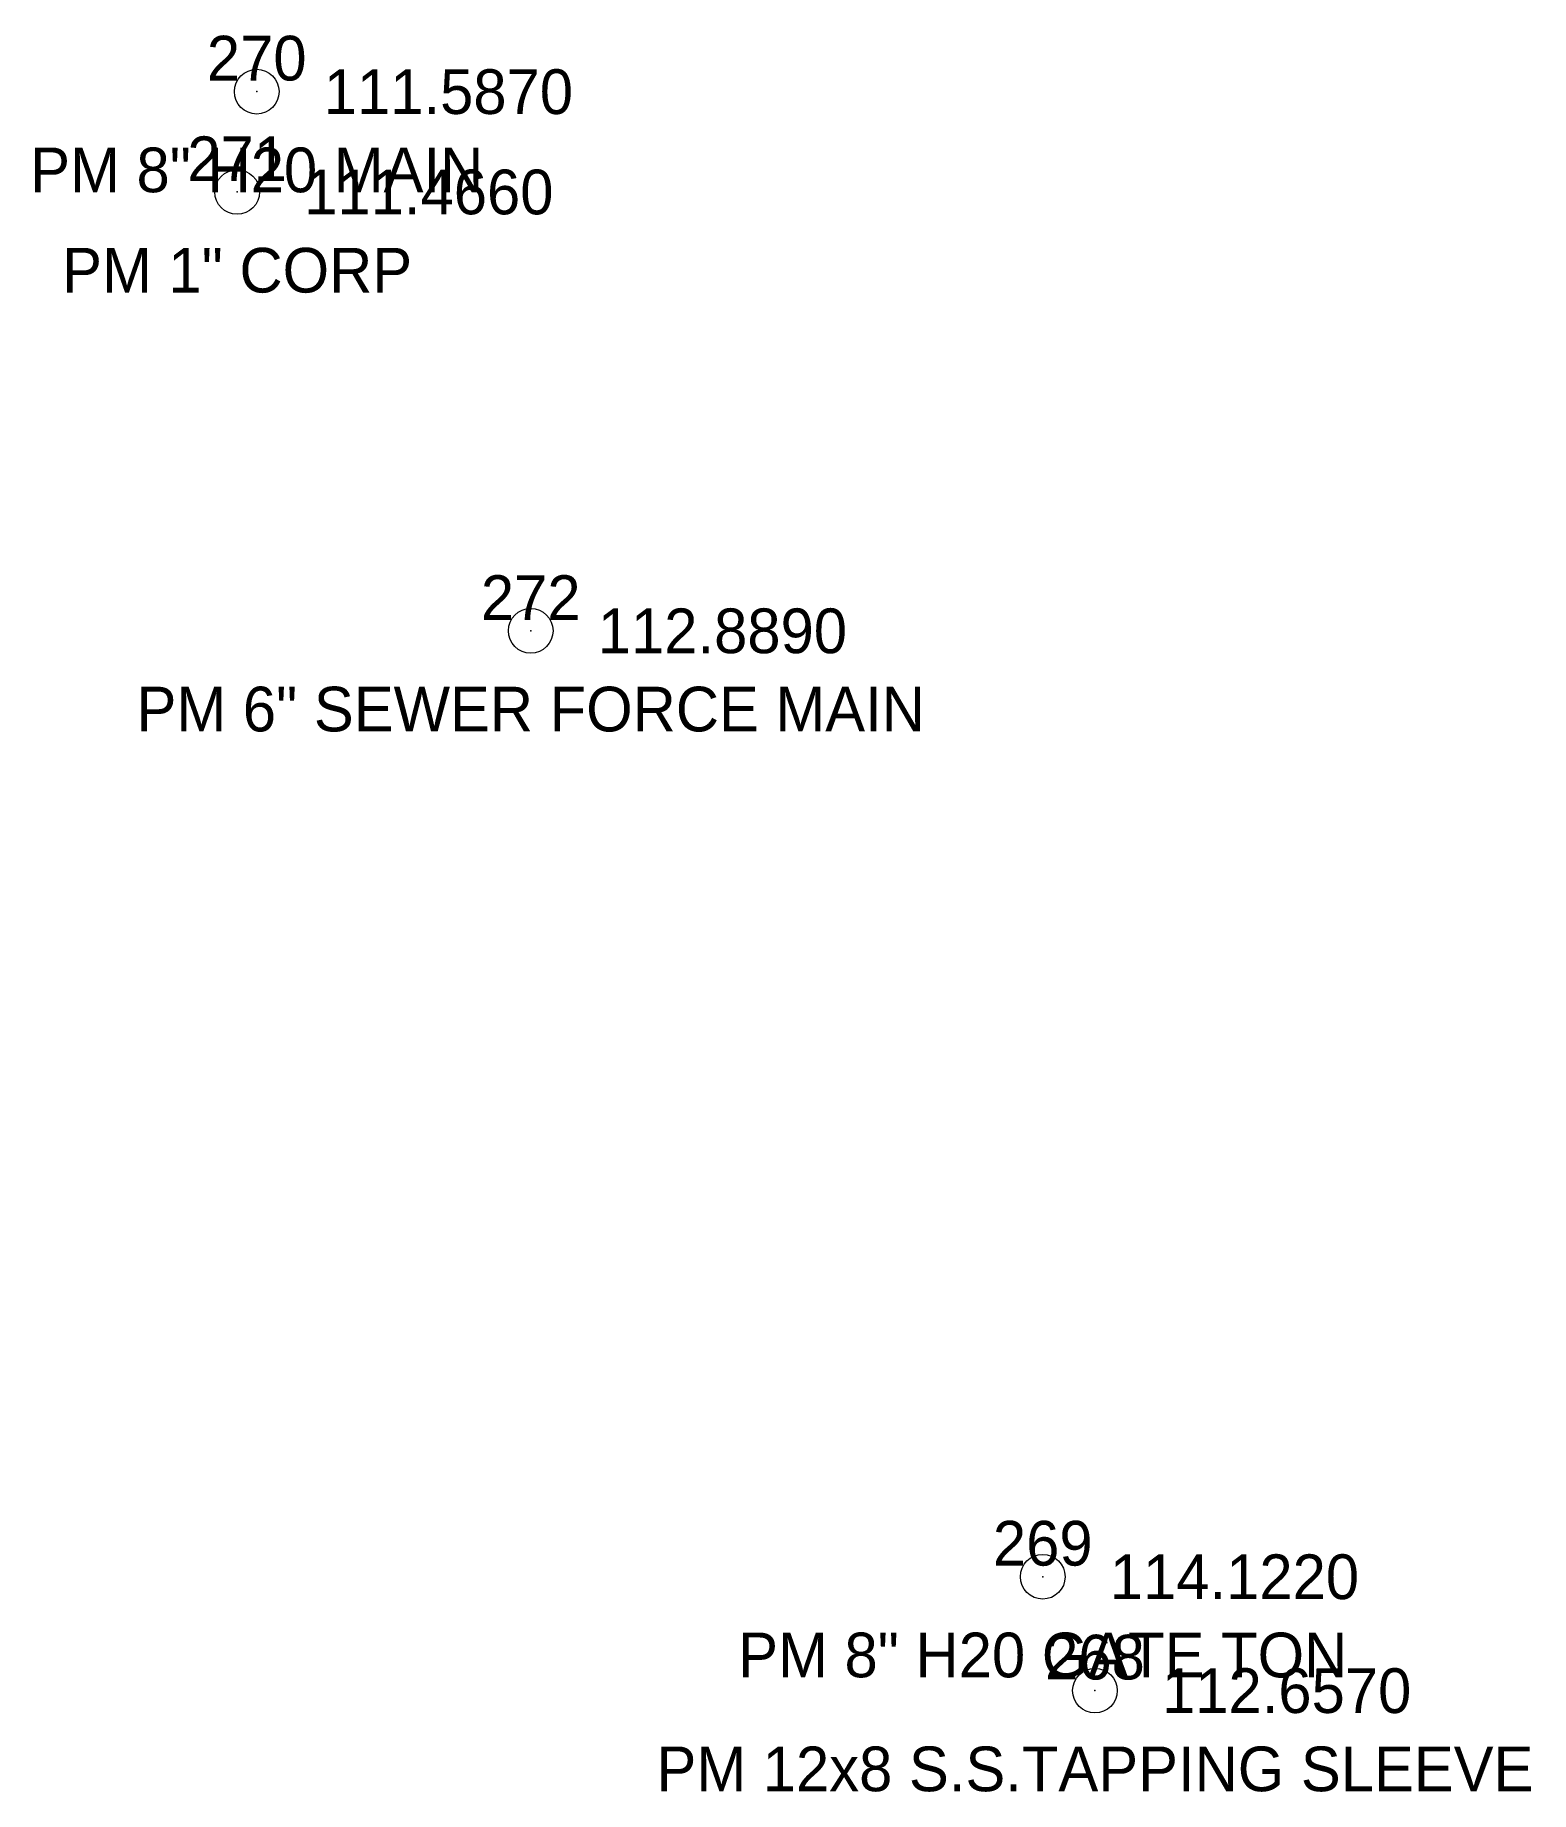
# Model space of a CAD drawing. Extents: x 1196333 to 1196982, y 245092 to 245652.
# Drawn here: x 1196691.98 to 1196708.71, y 245091.81 to 245111.47 of the extents above; entities that cross this region are included whole.
import ezdxf
from ezdxf.enums import TextEntityAlignment as Align

# ---------------------------------------------------------------- set-up
doc = ezdxf.new("R2010")
doc.units = 21
doc.header["$LTSCALE"] = 50
doc.header["$MEASUREMENT"] = 0
for name, color, linetype, lineweight, true_color in [('PNTDESC', 3, 'Continuous', 0, 0x00ff00), ('PNTELEV', 5, 'Continuous', 0, 0x0000ff), ('PNTS', 1, 'Continuous', 0, 0xff0000)]:
    doc.layers.add(name, color=color, linetype=linetype, lineweight=lineweight, true_color=true_color)
doc.layers.add('PNTNO', color=7, linetype='Continuous', lineweight=0)
doc.styles.add('PTXT', font='txt', dxfattribs={"height": 0.304801})

# ---------------------------------------------------------------- blocks, each defined once
blk = doc.blocks.new('SPT4')
at = {"color": 0, "linetype": 'Continuous'}
blk.add_circle((0, 0), 0.5, dxfattribs=at)
blk = doc.blocks.new('SRVPNO1')
at = {"layer": 'PNTDESC', "style": 'PTXT'}
blk.add_attdef('DESC2', text='', height=1, dxfattribs=at).set_placement((0, -1.75), align=Align.MIDDLE)
at = {"layer": 'PNTELEV', "style": 'PTXT'}
blk.add_attdef('ELEV2', (1.5, -0.5), '', height=1, dxfattribs=at)
at = {"layer": 'PNTNO', "style": 'PTXT'}
blk.add_attdef('PT#', text='', height=1, dxfattribs=at).set_placement((0, 0.75), align=Align.MIDDLE)

msp = doc.modelspace()

# ---------------------------------------------------------------- linework, layer by layer
at = {"layer": 'PNTS'}
for p in [(1196694.458, 245110.833, 111.587), (1196694.239, 245109.711, 111.466), (1196697.523, 245104.802, 112.889), (1196703.251, 245094.221, 114.122), (1196703.835, 245092.947, 112.657)]:
    msp.add_point(p, dxfattribs=at)

# ---------------------------------------------------------------- block references
at = {"layer": 'PNTS', "xscale": 0.5, "yscale": 0.5, "zscale": 0.5}
for p, values in [((1196694.458, 245110.833, 111.587), {'PT#': '270', 'ELEV2': '111.5870', 'DESC2': 'PM 8" H20 MAIN'}), ((1196694.239, 245109.711, 111.466), {'PT#': '271', 'ELEV2': '111.4660', 'DESC2': 'PM 1" CORP'}), ((1196697.523, 245104.802, 112.889), {'PT#': '272', 'ELEV2': '112.8890', 'DESC2': 'PM 6" SEWER FORCE MAIN'}), ((1196703.251, 245094.221, 114.122), {'PT#': '269', 'ELEV2': '114.1220', 'DESC2': 'PM 8" H20 GATE TON'}), ((1196703.835, 245092.947, 112.657), {'PT#': '268', 'ELEV2': '112.6570', 'DESC2': 'PM 12x8 S.S.TAPPING SLEEVE'})]:
    msp.add_blockref('SRVPNO1', p, dxfattribs=at).add_auto_attribs(values)
for p in [(1196694.458, 245110.833, 111.587), (1196694.239, 245109.711, 111.466), (1196697.523, 245104.802, 112.889), (1196703.251, 245094.221, 114.122), (1196703.835, 245092.947, 112.657)]:
    msp.add_blockref('SPT4', p, dxfattribs=at)

doc.saveas('drawing.dxf')
